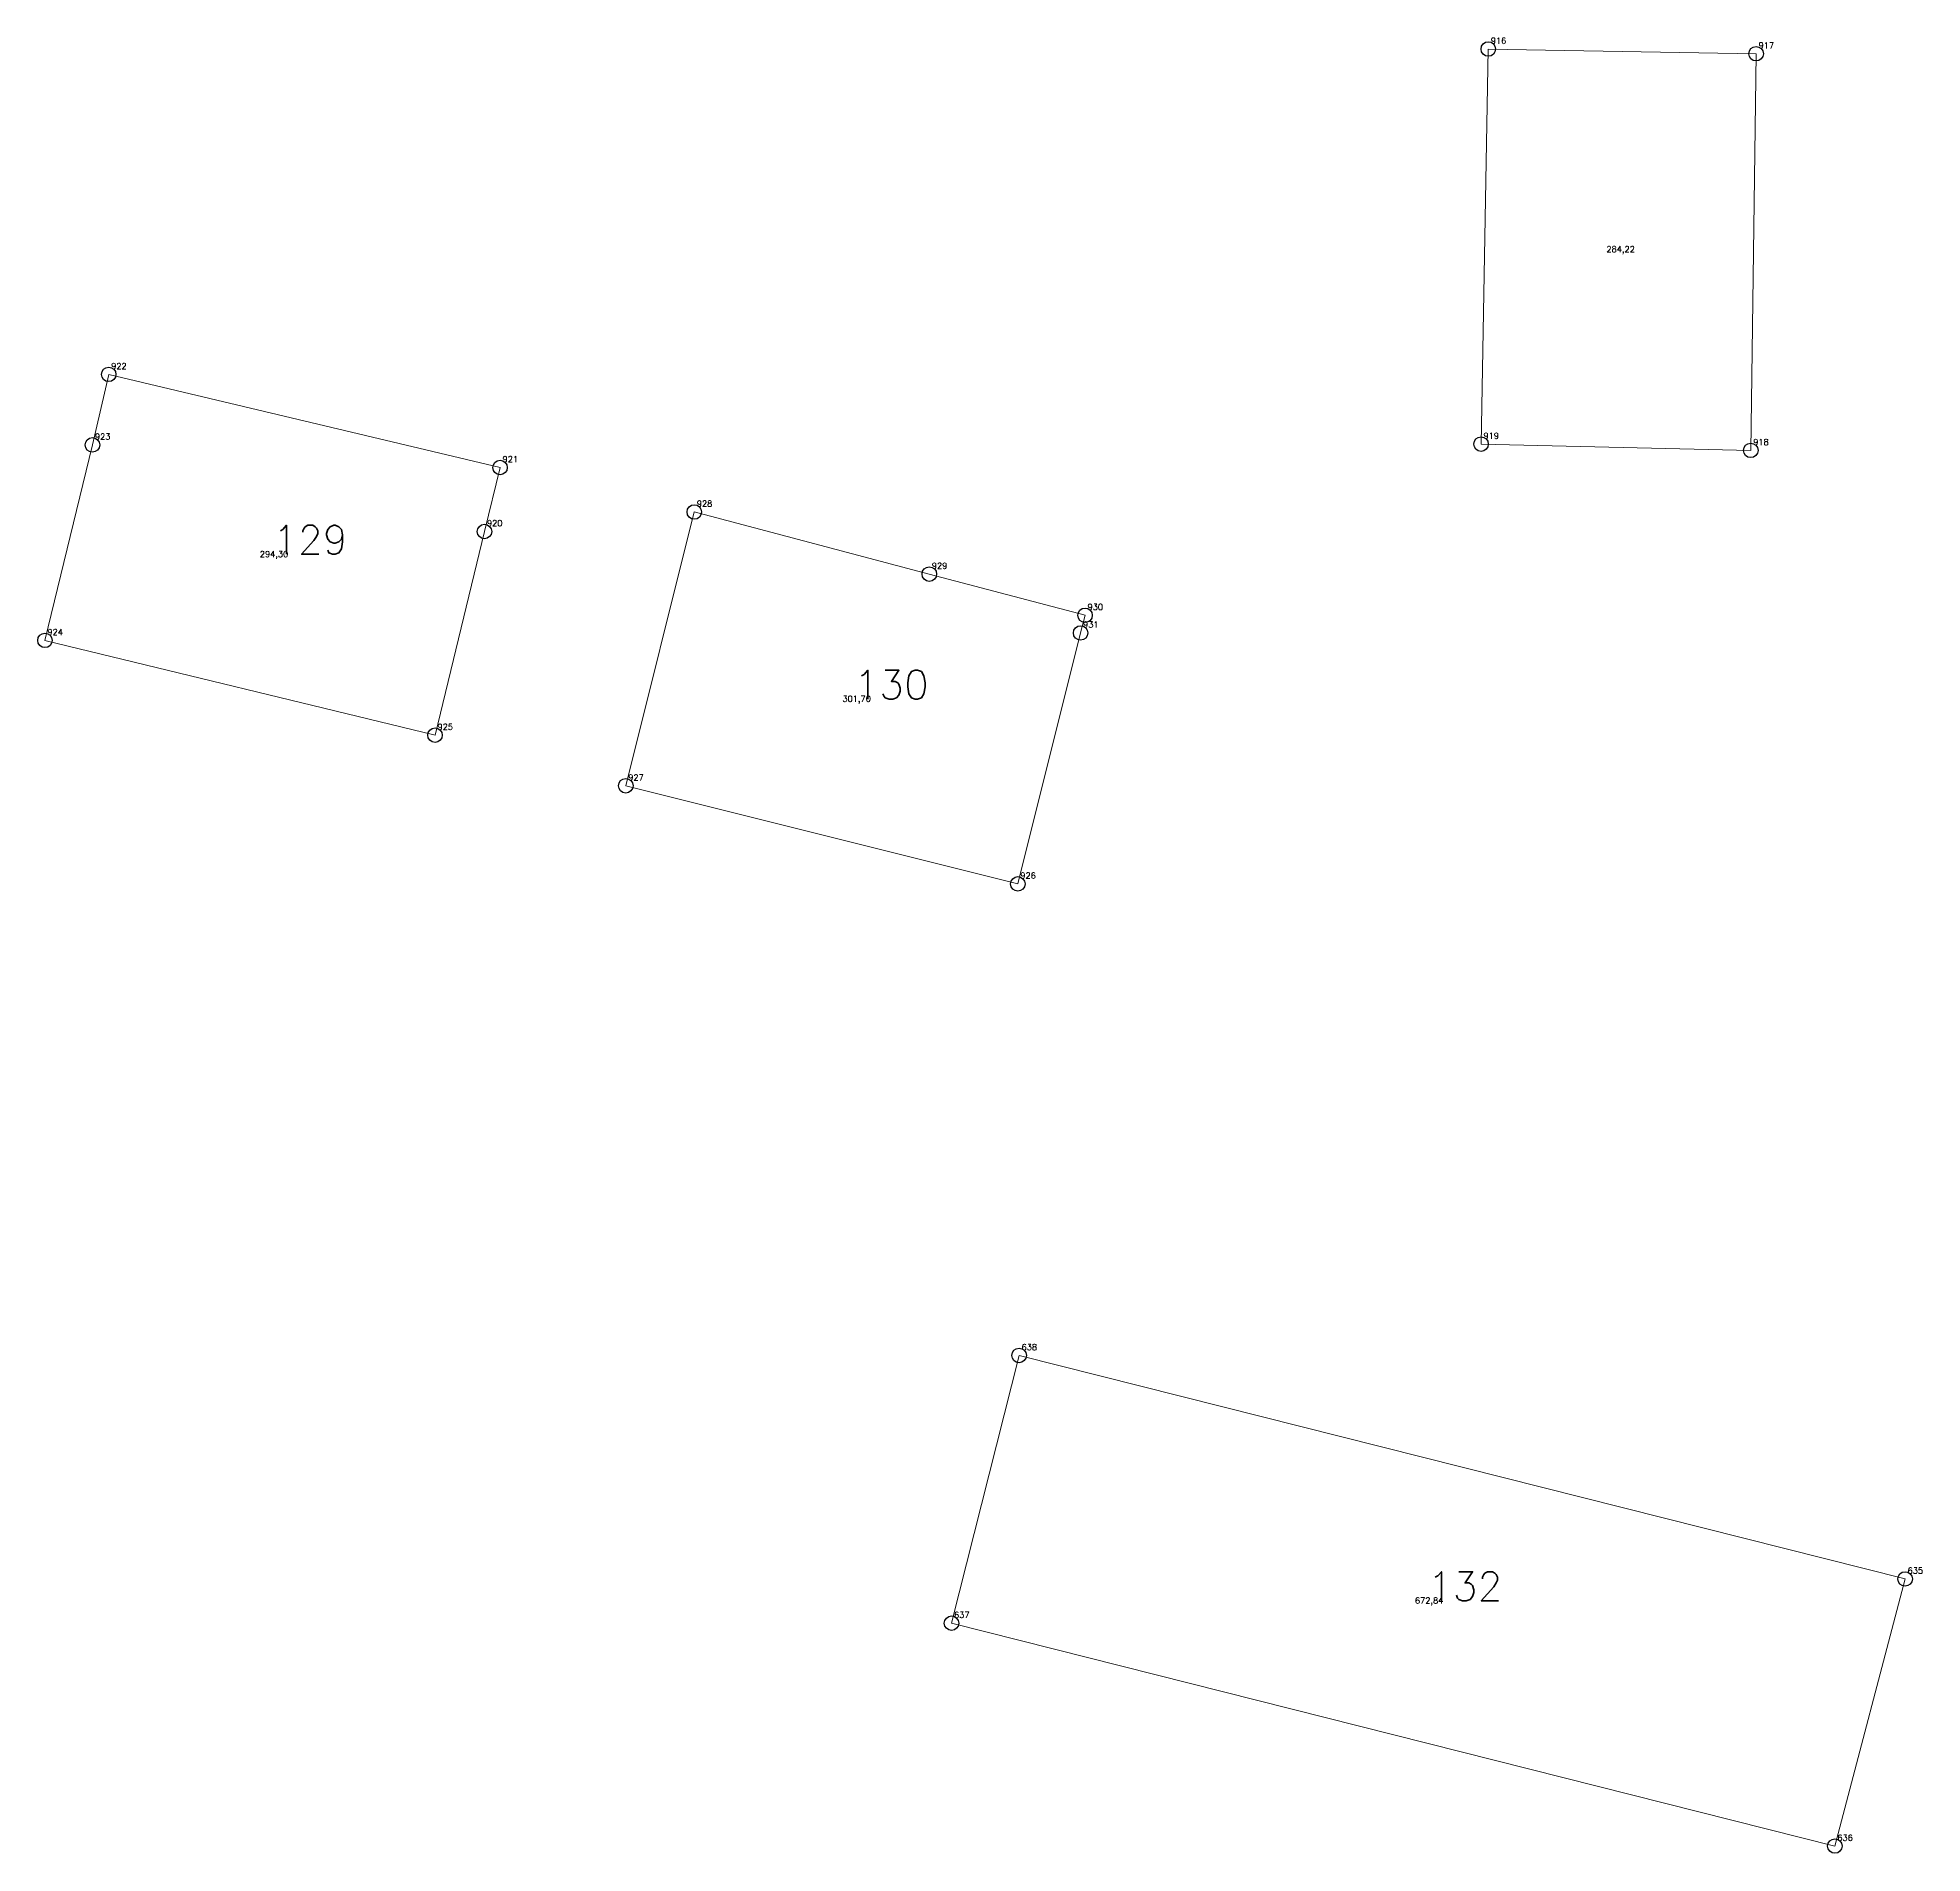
# Model space of a CAD drawing. Extents: x 1390459 to 1399082, y 355064 to 360767.
# Drawn here: x 1395094.4 to 1395191.8, y 360524.3 to 360618.2 of the extents above; entities that cross this region are included whole.
import ezdxf

# ---------------------------------------------------------------- set-up
doc = ezdxf.new("R2010")
doc.units = 0
doc.header["$PDMODE"] = 33
doc.header["$PDSIZE"] = 0.75
doc.layers.add('9 - ценная историческая застройка советский период', color=7, linetype='Continuous')
doc.layers.add('OKN_VALUED_LABELS', color=1, linetype='Continuous')
doc.styles.get("Standard").update_dxf_attribs({"font": 'simplex.shx'})

msp = doc.modelspace()

# ---------------------------------------------------------------- texts
at = {"layer": '9 - ценная историческая застройка советский период', "color": 7}
for s, p in [('916', (1395169.464, 360617.847)), ('917', (1395183.305, 360617.606)), ('284,22', (1395175.44, 360607.07)), ('922', (1395098.166, 360601.031)), ('923', (1395097.325, 360597.387)), ('919', (1395169.088, 360597.428)), ('918', (1395183.027, 360597.103)), ('921', (1395118.39, 360596.219)), ('928', (1395128.43, 360593.921)), ('920', (1395117.586, 360592.912)), ('294,30', (1395105.848, 360591.313)), ('929', (1395140.575, 360590.71)), ('930', (1395148.624, 360588.582)), ('931', (1395148.395, 360587.67)), ('924', (1395094.871, 360587.284)), ('301,70', (1395135.956, 360583.838)), ('925', (1395115.029, 360582.387)), ('927', (1395124.889, 360579.77)), ('926', (1395145.15, 360574.7)), ('638', (1395145.214, 360550.33)), ('635', (1395191.004, 360538.777)), ('672,84', (1395165.544, 360537.233)), ('637', (1395141.722, 360536.492)), ('636', (1395187.374, 360524.974))]:
    msp.add_text(s, height=0.3111, dxfattribs=at).set_placement(p)
at = {"layer": 'OKN_VALUED_LABELS'}
for s, p in [('129', (1395106.524, 360591.458)), ('130', (1395136.563, 360583.965)), ('132', (1395166.205, 360537.374))]:
    msp.add_text(s, height=1.5, dxfattribs=at).set_placement(p)

# ---------------------------------------------------------------- linework, layer by layer
at = {"layer": '9 - ценная историческая застройка советский период', "color": 7, "lineweight": 20}
for points in [[(1395169.335, 360617.573), (1395183.176, 360617.331), (1395182.898, 360596.829), (1395168.959, 360597.154), (1395169.335, 360617.573)], [(1395117.457, 360592.637), (1395114.9, 360582.112), (1395094.742, 360587.01), (1395097.196, 360597.113), (1395098.037, 360600.757), (1395118.26, 360595.944), (1395117.457, 360592.637)], [(1395145.021, 360574.426), (1395124.76, 360579.496), (1395128.301, 360593.646), (1395140.446, 360590.436), (1395148.495, 360588.308), (1395148.266, 360587.395), (1395145.021, 360574.426)], [(1395190.875, 360538.503), (1395187.245, 360524.699), (1395141.593, 360536.217), (1395145.085, 360550.056), (1395190.875, 360538.503)]]:
    msp.add_lwpolyline(points, close=True, dxfattribs=at)
at = {"layer": '9 - ценная историческая застройка советский период'}
for p in [(1395169.335, 360617.573), (1395183.176, 360617.331), (1395098.037, 360600.757), (1395097.196, 360597.113), (1395168.959, 360597.154), (1395182.898, 360596.829), (1395118.26, 360595.944), (1395128.301, 360593.646), (1395117.457, 360592.637), (1395140.446, 360590.436), (1395148.495, 360588.308), (1395094.742, 360587.01), (1395148.266, 360587.395), (1395114.9, 360582.112), (1395124.76, 360579.496), (1395145.021, 360574.426), (1395145.085, 360550.056), (1395190.875, 360538.503), (1395141.593, 360536.217), (1395187.245, 360524.699)]:
    msp.add_point(p, dxfattribs=at)

msp.set_redraw_order([(e.dxf.handle, doc.entitydb.next_handle()) for e in msp.query("TEXT MTEXT ATTDEF DIMENSION ARC_DIMENSION")])  # texts and dimensions are drawn at this point

doc.saveas('drawing.dxf')
